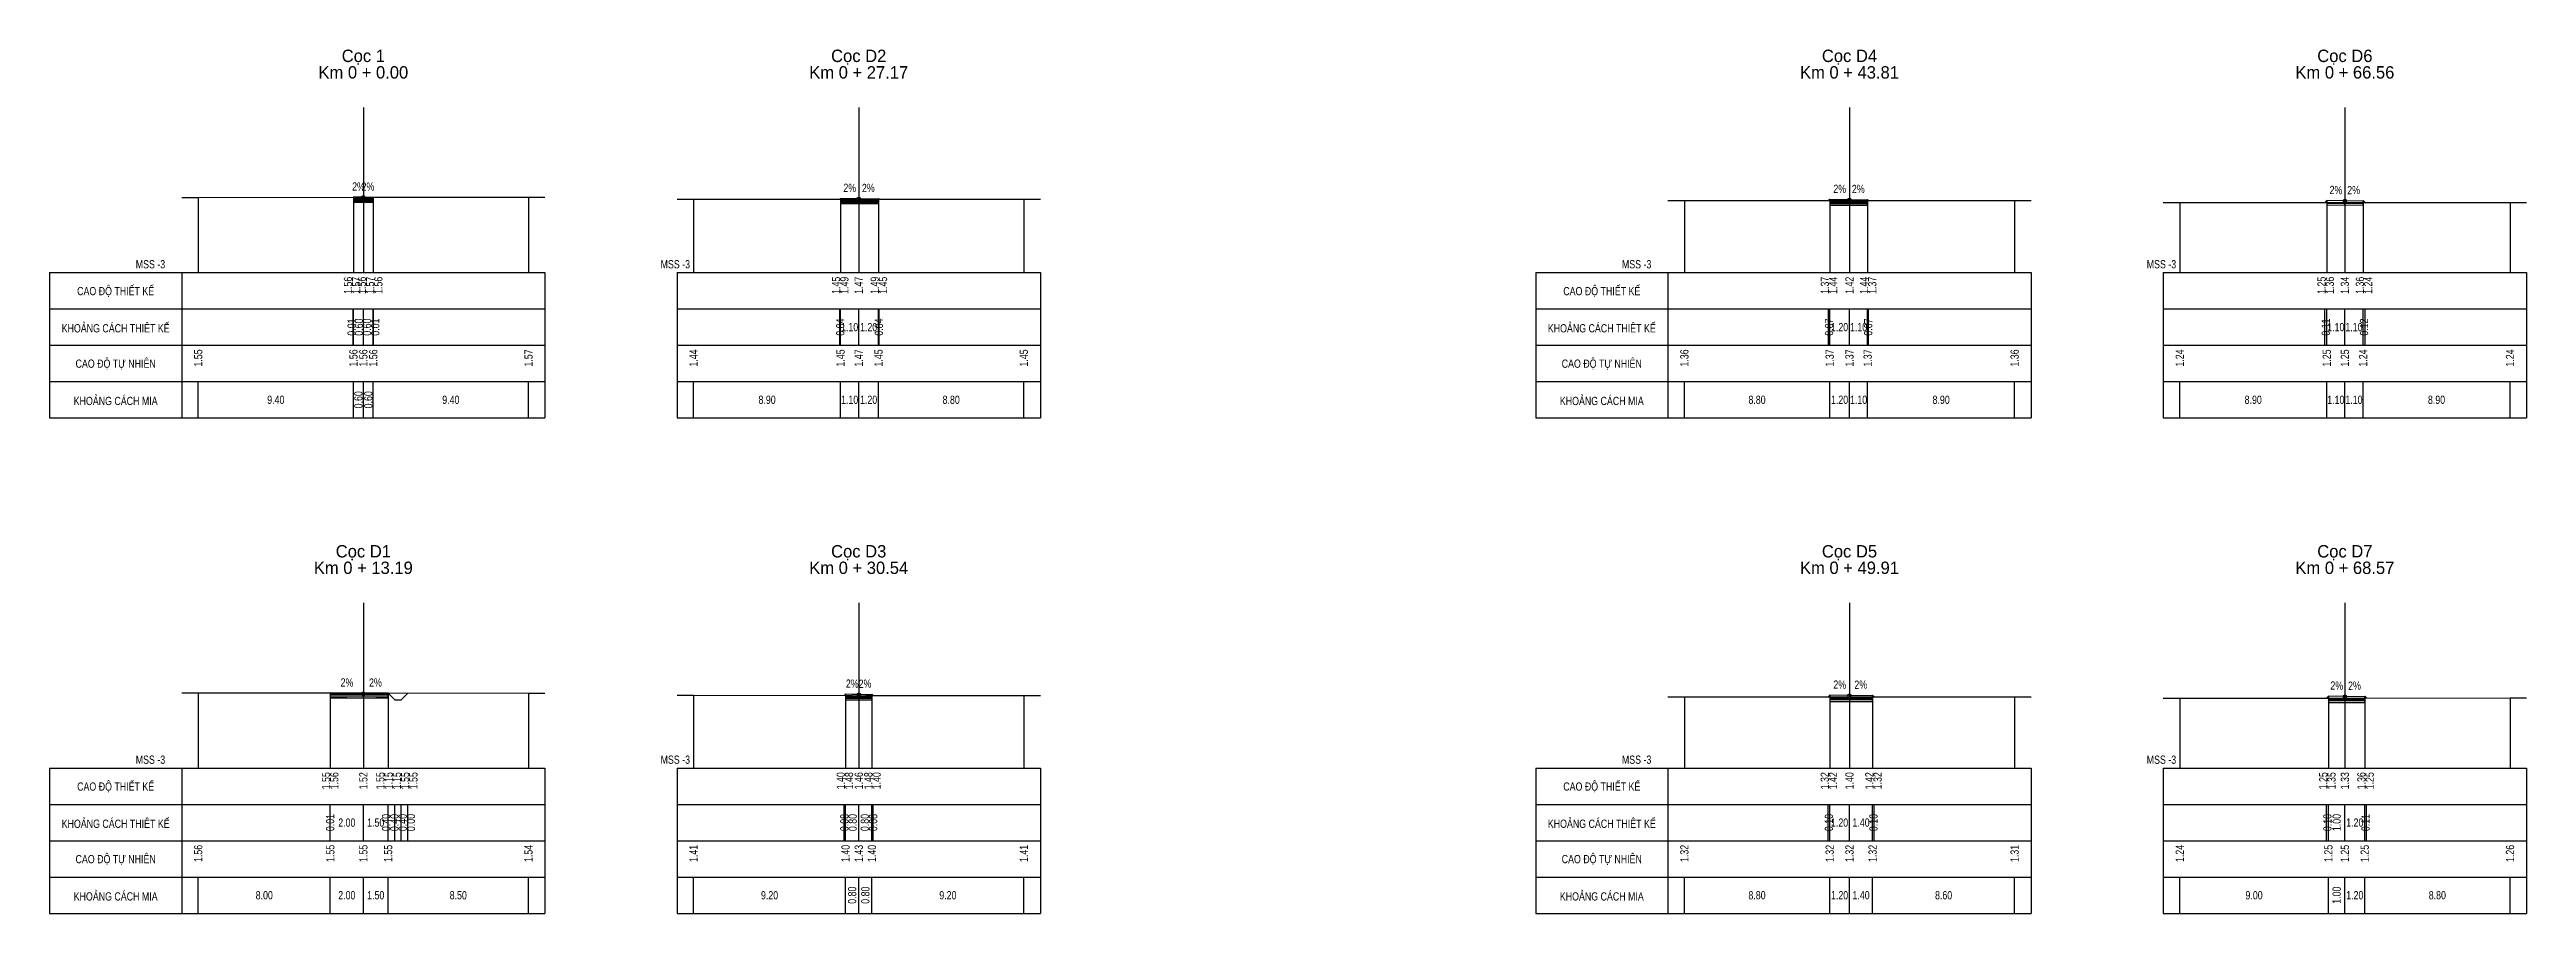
# Model space of a CAD drawing. Header units: inches. Extents: x -261 to 1013, y -2511 to 313.
# Drawn here: x 597.9 to 747.9, y -1197.8 to -1145.5 of the extents above; entities that cross this region are included whole.
import ezdxf
from ezdxf.enums import TextEntityAlignment as Align

# ---------------------------------------------------------------- set-up
doc = ezdxf.new("R2010")
doc.units = ezdxf.units.IN
doc.header["$MEASUREMENT"] = 0
for name, color, linetype in [('Bang TN tu nhien', 3, 'Continuous'), ('Dien thiet ke TN', 2, 'Continuous'), ('Duong cu', 8, 'Continuous'), ('Duong do thiet ke', 2, 'Continuous'), ('Duong dong trac ngang tu nhien', 9, 'Continuous'), ('Khuon duong1', 14, 'Continuous'), ('Mat duong PD 1', 1, 'Continuous'), ('Taluy', 1, 'Continuous'), ('Trac ngang tu nhien', 3, 'Continuous'), ('TracNgang', 7, 'Continuous')]:
    doc.layers.add(name, color=color, linetype=linetype)
doc.styles.add('BangTN', font='viet buddy.shx', dxfattribs={"width": 0.8})

msp = doc.modelspace()

# ---------------------------------------------------------------- texts
at = {"layer": 'Bang TN tu nhien', "color": 3, "style": 'BangTN', "width": 0.8}
for s, p in [('CAO ĐỘ THIẾT KẾ', (601.92, -1160.14)), ('CAO ĐỘ THIẾT KẾ', (691.92, -1160.14)), ('KHOẢNG CÁCH THIÊT KẾ', (601.92, -1162.34)), ('KHOẢNG CÁCH THIÊT KẾ', (691.92, -1162.34)), ('CAO ĐỘ TỰ NHIÊN', (601.92, -1164.54)), ('CAO ĐỘ TỰ NHIÊN', (691.92, -1164.54)), ('KHOẢNG CÁCH MIA', (601.92, -1166.74)), ('KHOẢNG CÁCH MIA', (691.92, -1166.74)), ('CAO ĐỘ THIẾT KẾ', (601.92, -1190.14)), ('CAO ĐỘ THIẾT KẾ', (691.92, -1190.14)), ('KHOẢNG CÁCH THIÊT KẾ', (601.92, -1192.34)), ('KHOẢNG CÁCH THIÊT KẾ', (691.92, -1192.34)), ('CAO ĐỘ TỰ NHIÊN', (601.92, -1194.54)), ('CAO ĐỘ TỰ NHIÊN', (691.92, -1194.54)), ('KHOẢNG CÁCH MIA', (601.92, -1196.74)), ('KHOẢNG CÁCH MIA', (691.92, -1196.74))]:
    msp.add_text(s, height=0.5, dxfattribs=at).set_placement(p, align=Align.MIDDLE)
at = {"layer": 'Dien thiet ke TN', "color": 2, "style": 'BangTN', "width": 0.8}
for rotation, p in [(358.8542, (616.62, -1154.23)), (1.1458, (617.21, -1154.23)), (358.8542, (646.37, -1154.31)), (1.1458, (647.51, -1154.31)), (358.8542, (706.32, -1154.37)), (1.1458, (707.46, -1154.37)), (358.8542, (736.37, -1154.44)), (1.1458, (737.46, -1154.44)), (358.8542, (615.92, -1184.26)), (1.1458, (617.66, -1184.26)), (358.8542, (646.52, -1184.33)), (1.1458, (647.31, -1184.33)), (358.8542, (706.32, -1184.39)), (1.1458, (707.61, -1184.39)), (358.8542, (736.42, -1184.45)), (1.1458, (737.51, -1184.45))]:
    msp.add_text('2%', height=0.5, rotation=rotation, dxfattribs=at).set_placement(p, align=Align.BOTTOM_CENTER)
at = {"layer": 'Trac ngang tu nhien', "color": 3, "style": 'BangTN'}
for s, p in [('Cọc 1', (616.92, -1146.29)), ('Cọc D2', (646.92, -1146.29)), ('Cọc D4', (706.92, -1146.29)), ('Cọc D6', (736.92, -1146.29)), ('Km 0 + 0.00', (616.92, -1147.29)), ('Km 0 + 27.17', (646.92, -1147.29)), ('Km 0 + 43.81', (706.92, -1147.29)), ('Km 0 + 66.56', (736.92, -1147.29)), ('Cọc D1', (616.92, -1176.29)), ('Cọc D3', (646.92, -1176.29)), ('Cọc D5', (706.92, -1176.29)), ('Cọc D7', (736.92, -1176.29)), ('Km 0 + 13.19', (616.92, -1177.29)), ('Km 0 + 30.54', (646.92, -1177.29)), ('Km 0 + 49.91', (706.92, -1177.29)), ('Km 0 + 68.57', (736.92, -1177.29))]:
    msp.add_text(s, height=0.75, dxfattribs=at).set_placement(p, align=Align.CENTER)
at = {"layer": 'Trac ngang tu nhien', "color": 3, "char_height": 0.5, "style": 'BangTN'}
for insert, attachment_point in [((604.92, -1158.79), 9), ((634.92, -1158.79), 7), ((694.92, -1158.79), 9), ((724.92, -1158.79), 7), ((604.92, -1188.79), 9), ((634.92, -1188.79), 7), ((694.92, -1188.79), 9), ((724.92, -1188.79), 7)]:
    msp.add_mtext('MSS -3', dxfattribs=dict(at, insert=insert, attachment_point=attachment_point))
at = {"layer": 'TracNgang', "color": 2, "style": 'BangTN', "width": 0.8}
for s, p in [('1.56', (615.99, -1159.29)), ('1.57', (616.49, -1159.29)), ('1.56', (616.83, -1159.29)), ('1.57', (617.33, -1159.29)), ('1.56', (617.83, -1159.29)), ('1.45', (645.55, -1159.29)), ('1.49', (646.05, -1159.29)), ('1.47', (646.92, -1159.29)), ('1.49', (647.89, -1159.29)), ('1.45', (648.39, -1159.29)), ('1.37', (705.43, -1159.29)), ('1.44', (705.93, -1159.29)), ('1.42', (706.92, -1159.29)), ('1.44', (707.8, -1159.29)), ('1.37', (708.3, -1159.29)), ('1.25', (735.51, -1159.29)), ('1.36', (736.01, -1159.29)), ('1.34', (736.92, -1159.29)), ('1.36', (737.83, -1159.29)), ('1.24', (738.33, -1159.29)), ('1.55', (614.66, -1189.29)), ('1.56', (615.16, -1189.29)), ('1.52', (616.92, -1189.29)), ('1.55', (617.95, -1189.29)), ('1.15', (618.45, -1189.29)), ('1.15', (618.95, -1189.29)), ('1.55', (619.45, -1189.29)), ('1.55', (619.95, -1189.29)), ('1.40', (645.83, -1189.29)), ('1.48', (646.33, -1189.29)), ('1.46', (646.92, -1189.29)), ('1.48', (647.5, -1189.29)), ('1.40', (648, -1189.29)), ('1.32', (705.42, -1189.29)), ('1.42', (705.92, -1189.29)), ('1.40', (706.92, -1189.29)), ('1.42', (708.12, -1189.29)), ('1.32', (708.62, -1189.29)), ('1.25', (735.61, -1189.29)), ('1.35', (736.11, -1189.29)), ('1.33', (736.92, -1189.29)), ('1.36', (737.92, -1189.29)), ('1.25', (738.42, -1189.29))]:
    msp.add_text(s, height=0.5, rotation=90, dxfattribs=at).set_placement(p, align=Align.MIDDLE_RIGHT)
for s, p in [('0.01', (616.21, -1162.34)), ('0.60', (616.64, -1162.34)), ('0.60', (617.14, -1162.34)), ('0.01', (617.64, -1162.34)), ('0.04', (645.8, -1162.34)), ('0.04', (648.14, -1162.34)), ('0.07', (705.68, -1162.34)), ('0.07', (708.05, -1162.34)), ('0.11', (735.76, -1162.34)), ('0.12', (738.08, -1162.34)), ('0.01', (614.91, -1192.34)), ('0.40', (618.3, -1192.34)), ('0.40', (618.8, -1192.34)), ('0.40', (619.3, -1192.34)), ('0.00', (619.8, -1192.34)), ('0.08', (646.05, -1192.34)), ('0.80', (646.55, -1192.34)), ('0.80', (647.29, -1192.34)), ('0.08', (647.79, -1192.34)), ('0.10', (705.67, -1192.34)), ('0.10', (708.37, -1192.34)), ('0.10', (735.86, -1192.34)), ('1.00', (736.42, -1192.34)), ('0.11', (738.17, -1192.34))]:
    msp.add_text(s, height=0.5, rotation=90, dxfattribs=at).set_placement(p, align=Align.MIDDLE)
for s, p in [('1.10', (646.37, -1162.34)), ('1.20', (647.52, -1162.34)), ('1.20', (706.32, -1162.34)), ('1.10', (707.47, -1162.34)), ('1.10', (736.37, -1162.34)), ('1.10', (737.47, -1162.34)), ('2.00', (615.92, -1192.34)), ('1.50', (617.67, -1192.34)), ('1.20', (706.32, -1192.34)), ('1.40', (707.62, -1192.34)), ('1.20', (737.52, -1192.34))]:
    msp.add_text(s, height=0.5, dxfattribs=at).set_placement(p, align=Align.MIDDLE)
at = {"layer": 'TracNgang', "color": 3, "style": 'BangTN', "width": 0.8}
for s, p in [('1.55', (606.92, -1163.69)), ('1.56', (616.32, -1163.69)), ('1.56', (616.92, -1163.69)), ('1.56', (617.52, -1163.69)), ('1.57', (626.92, -1163.69)), ('1.44', (636.92, -1163.69)), ('1.45', (645.82, -1163.69)), ('1.47', (646.92, -1163.69)), ('1.45', (648.12, -1163.69)), ('1.45', (656.92, -1163.69)), ('1.36', (696.92, -1163.69)), ('1.37', (705.72, -1163.69)), ('1.37', (706.92, -1163.69)), ('1.37', (708.02, -1163.69)), ('1.36', (716.92, -1163.69)), ('1.24', (726.92, -1163.69)), ('1.25', (735.82, -1163.69)), ('1.25', (736.92, -1163.69)), ('1.24', (738.02, -1163.69)), ('1.24', (746.92, -1163.69)), ('1.56', (606.92, -1193.69)), ('1.55', (614.92, -1193.69)), ('1.55', (616.92, -1193.69)), ('1.55', (618.42, -1193.69)), ('1.54', (626.92, -1193.69)), ('1.41', (636.92, -1193.69)), ('1.40', (646.12, -1193.69)), ('1.43', (646.92, -1193.69)), ('1.40', (647.72, -1193.69)), ('1.41', (656.92, -1193.69)), ('1.32', (696.92, -1193.69)), ('1.32', (705.72, -1193.69)), ('1.32', (706.92, -1193.69)), ('1.32', (708.32, -1193.69)), ('1.31', (716.92, -1193.69)), ('1.24', (726.92, -1193.69)), ('1.25', (735.92, -1193.69)), ('1.25', (736.92, -1193.69)), ('1.25', (738.12, -1193.69)), ('1.26', (746.92, -1193.69))]:
    msp.add_text(s, height=0.5, rotation=90, dxfattribs=at).set_placement(p, align=Align.MIDDLE_RIGHT)
for s, p in [('9.40', (611.62, -1166.74)), ('9.40', (622.22, -1166.74)), ('8.90', (641.37, -1166.74)), ('1.10', (646.37, -1166.74)), ('1.20', (647.52, -1166.74)), ('8.80', (652.52, -1166.74)), ('8.80', (701.32, -1166.74)), ('1.20', (706.32, -1166.74)), ('1.10', (707.47, -1166.74)), ('8.90', (712.47, -1166.74)), ('8.90', (731.37, -1166.74)), ('1.10', (736.37, -1166.74)), ('1.10', (737.47, -1166.74)), ('8.90', (742.47, -1166.74)), ('8.00', (610.92, -1196.74)), ('2.00', (615.92, -1196.74)), ('1.50', (617.67, -1196.74)), ('8.50', (622.67, -1196.74)), ('9.20', (641.52, -1196.74)), ('9.20', (652.32, -1196.74)), ('8.80', (701.32, -1196.74)), ('1.20', (706.32, -1196.74)), ('1.40', (707.62, -1196.74)), ('8.60', (712.62, -1196.74)), ('9.00', (731.42, -1196.74)), ('1.20', (737.52, -1196.74)), ('8.80', (742.52, -1196.74))]:
    msp.add_text(s, height=0.5, dxfattribs=at).set_placement(p, align=Align.MIDDLE)
for s, p in [('0.60', (616.62, -1166.74)), ('0.60', (617.22, -1166.74)), ('0.80', (646.52, -1196.74)), ('0.80', (647.32, -1196.74)), ('1.00', (736.42, -1196.74))]:
    msp.add_text(s, height=0.5, rotation=90, dxfattribs=at).set_placement(p, align=Align.MIDDLE)

# ---------------------------------------------------------------- linework, layer by layer
at = {"layer": 'Bang TN tu nhien', "color": 3}
for p, q in [((616.92, -1149.04), (616.92, -1159.04)), ((646.92, -1149.04), (646.92, -1159.04)), ((706.92, -1149.04), (706.92, -1159.04)), ((736.92, -1149.04), (736.92, -1159.04)), ((597.92, -1159.04), (597.92, -1167.84)), ((597.92, -1159.04), (627.92, -1159.04)), ((605.92, -1159.04), (605.92, -1167.84)), ((627.92, -1159.04), (627.92, -1167.84)), ((635.92, -1159.04), (635.92, -1167.84)), ((635.92, -1159.04), (657.92, -1159.04)), ((657.92, -1159.04), (657.92, -1167.84)), ((687.92, -1159.04), (687.92, -1167.84)), ((687.92, -1159.04), (717.92, -1159.04)), ((695.92, -1159.04), (695.92, -1167.84)), ((717.92, -1159.04), (717.92, -1167.84)), ((725.92, -1159.04), (725.92, -1167.84)), ((725.92, -1159.04), (747.92, -1159.04)), ((747.92, -1159.04), (747.92, -1167.84)), ((597.92, -1161.24), (627.92, -1161.24)), ((635.92, -1161.24), (657.92, -1161.24)), ((687.92, -1161.24), (717.92, -1161.24)), ((725.92, -1161.24), (747.92, -1161.24)), ((597.92, -1163.44), (627.92, -1163.44)), ((635.92, -1163.44), (657.92, -1163.44)), ((687.92, -1163.44), (717.92, -1163.44)), ((725.92, -1163.44), (747.92, -1163.44)), ((597.92, -1165.64), (627.92, -1165.64)), ((635.92, -1165.64), (657.92, -1165.64)), ((687.92, -1165.64), (717.92, -1165.64)), ((725.92, -1165.64), (747.92, -1165.64)), ((597.92, -1167.84), (627.92, -1167.84)), ((635.92, -1167.84), (657.92, -1167.84)), ((687.92, -1167.84), (717.92, -1167.84)), ((725.92, -1167.84), (747.92, -1167.84)), ((616.92, -1179.04), (616.92, -1189.04)), ((646.92, -1179.04), (646.92, -1189.04)), ((706.92, -1179.04), (706.92, -1189.04)), ((736.92, -1179.04), (736.92, -1189.04)), ((597.92, -1189.04), (597.92, -1197.84)), ((597.92, -1189.04), (627.92, -1189.04)), ((605.92, -1189.04), (605.92, -1197.84)), ((627.92, -1189.04), (627.92, -1197.84)), ((635.92, -1189.04), (635.92, -1197.84)), ((635.92, -1189.04), (657.92, -1189.04)), ((657.92, -1189.04), (657.92, -1197.84)), ((687.92, -1189.04), (687.92, -1197.84)), ((687.92, -1189.04), (717.92, -1189.04)), ((695.92, -1189.04), (695.92, -1197.84)), ((717.92, -1189.04), (717.92, -1197.84)), ((725.92, -1189.04), (725.92, -1197.84)), ((725.92, -1189.04), (747.92, -1189.04)), ((747.92, -1189.04), (747.92, -1197.84)), ((597.92, -1191.24), (627.92, -1191.24)), ((635.92, -1191.24), (657.92, -1191.24)), ((687.92, -1191.24), (717.92, -1191.24)), ((725.92, -1191.24), (747.92, -1191.24)), ((597.92, -1193.44), (627.92, -1193.44)), ((635.92, -1193.44), (657.92, -1193.44)), ((687.92, -1193.44), (717.92, -1193.44)), ((725.92, -1193.44), (747.92, -1193.44)), ((597.92, -1195.64), (627.92, -1195.64)), ((635.92, -1195.64), (657.92, -1195.64)), ((687.92, -1195.64), (717.92, -1195.64)), ((725.92, -1195.64), (747.92, -1195.64)), ((597.92, -1197.84), (627.92, -1197.84)), ((635.92, -1197.84), (657.92, -1197.84)), ((687.92, -1197.84), (717.92, -1197.84)), ((725.92, -1197.84), (747.92, -1197.84))]:
    msp.add_line(p, q, dxfattribs=at)
at = {"layer": 'Dien thiet ke TN'}
for p, q in [((616.32, -1154.47), (616.32, -1159.04)), ((616.32, -1154.47), (616.32, -1159.04)), ((616.32, -1154.47), (616.32, -1159.04)), ((616.32, -1154.47), (616.32, -1159.04)), ((616.32, -1154.47), (616.32, -1159.04)), ((616.92, -1154.48), (616.92, -1159.04)), ((616.92, -1154.48), (616.92, -1159.04)), ((617.52, -1154.47), (617.52, -1159.04)), ((617.52, -1154.47), (617.52, -1159.04)), ((617.52, -1154.47), (617.52, -1159.04)), ((617.52, -1154.47), (617.52, -1159.04)), ((617.52, -1154.47), (617.52, -1159.04)), ((645.82, -1154.55), (645.82, -1159.04)), ((645.82, -1154.55), (645.82, -1159.04)), ((645.82, -1154.55), (645.82, -1159.04)), ((645.82, -1154.55), (645.82, -1159.04)), ((645.82, -1154.55), (645.82, -1159.04)), ((646.92, -1154.57), (646.92, -1159.04)), ((646.92, -1154.57), (646.92, -1159.04)), ((648.12, -1154.55), (648.12, -1159.04)), ((648.12, -1154.55), (648.12, -1159.04)), ((648.12, -1154.55), (648.12, -1159.04)), ((648.12, -1154.55), (648.12, -1159.04)), ((648.12, -1154.55), (648.12, -1159.04)), ((705.72, -1154.61), (705.72, -1159.04)), ((705.72, -1154.61), (705.72, -1159.04)), ((705.72, -1154.61), (705.72, -1159.04)), ((705.72, -1154.61), (705.72, -1159.04)), ((705.72, -1154.61), (705.72, -1159.04)), ((706.92, -1154.63), (706.92, -1159.04)), ((706.92, -1154.63), (706.92, -1159.04)), ((708.02, -1154.61), (708.02, -1159.04)), ((708.02, -1154.61), (708.02, -1159.04)), ((708.02, -1154.61), (708.02, -1159.04)), ((708.02, -1154.61), (708.02, -1159.04)), ((708.02, -1154.61), (708.02, -1159.04)), ((735.82, -1154.68), (735.82, -1159.04)), ((735.82, -1154.68), (735.82, -1159.04)), ((735.82, -1154.68), (735.82, -1159.04)), ((735.82, -1154.68), (735.82, -1159.04)), ((735.82, -1154.68), (735.82, -1159.04)), ((736.92, -1154.7), (736.92, -1159.04)), ((736.92, -1154.7), (736.92, -1159.04)), ((738.02, -1154.68), (738.02, -1159.04)), ((738.02, -1154.68), (738.02, -1159.04)), ((738.02, -1154.68), (738.02, -1159.04)), ((738.02, -1154.68), (738.02, -1159.04)), ((738.02, -1154.68), (738.02, -1159.04)), ((614.92, -1184.49), (614.92, -1189.04)), ((614.92, -1184.49), (614.92, -1189.04)), ((614.92, -1184.49), (614.92, -1189.04)), ((614.92, -1184.49), (614.92, -1189.04)), ((614.92, -1184.49), (614.92, -1189.04)), ((616.92, -1184.53), (616.92, -1189.04)), ((616.92, -1184.53), (616.92, -1189.04)), ((618.42, -1184.5), (618.42, -1189.04)), ((618.42, -1184.5), (618.42, -1189.04)), ((618.42, -1184.5), (618.42, -1189.04)), ((618.42, -1184.5), (618.42, -1189.04)), ((618.42, -1184.5), (618.42, -1189.04)), ((646.12, -1184.57), (646.12, -1189.04)), ((646.12, -1184.57), (646.12, -1189.04)), ((646.12, -1184.57), (646.12, -1189.04)), ((646.12, -1184.57), (646.12, -1189.04)), ((646.12, -1184.57), (646.12, -1189.04)), ((646.92, -1184.59), (646.92, -1189.04)), ((646.92, -1184.59), (646.92, -1189.04)), ((647.72, -1184.57), (647.72, -1189.04)), ((647.72, -1184.57), (647.72, -1189.04)), ((647.72, -1184.57), (647.72, -1189.04)), ((647.72, -1184.57), (647.72, -1189.04)), ((647.72, -1184.57), (647.72, -1189.04)), ((705.72, -1184.63), (705.72, -1189.04)), ((705.72, -1184.63), (705.72, -1189.04)), ((705.72, -1184.63), (705.72, -1189.04)), ((705.72, -1184.63), (705.72, -1189.04)), ((705.72, -1184.63), (705.72, -1189.04)), ((706.92, -1184.65), (706.92, -1189.04)), ((706.92, -1184.65), (706.92, -1189.04)), ((708.32, -1184.62), (708.32, -1189.04)), ((708.32, -1184.62), (708.32, -1189.04)), ((708.32, -1184.62), (708.32, -1189.04)), ((708.32, -1184.62), (708.32, -1189.04)), ((708.32, -1184.62), (708.32, -1189.04)), ((735.92, -1184.69), (735.92, -1189.04)), ((735.92, -1184.69), (735.92, -1189.04)), ((735.92, -1184.69), (735.92, -1189.04)), ((735.92, -1184.69), (735.92, -1189.04)), ((735.92, -1184.69), (735.92, -1189.04)), ((736.92, -1184.71), (736.92, -1189.04)), ((736.92, -1184.71), (736.92, -1189.04)), ((738.12, -1184.69), (738.12, -1189.04)), ((738.12, -1184.69), (738.12, -1189.04)), ((738.12, -1184.69), (738.12, -1189.04)), ((738.12, -1184.69), (738.12, -1189.04)), ((738.12, -1184.69), (738.12, -1189.04))]:
    msp.add_line(p, q, dxfattribs=at)
at = {"layer": 'Duong cu'}
for points in [[(616.32, -1154.48), (616.32, -1154.77), (616.92, -1154.77), (617.52, -1154.77), (617.52, -1154.48)], [(616.32, -1154.55), (616.92, -1154.55), (617.52, -1154.55)], [(616.32, -1154.65), (616.92, -1154.65), (617.52, -1154.65)], [(645.82, -1154.59), (645.82, -1154.88), (646.92, -1154.86), (648.12, -1154.88), (648.12, -1154.59)], [(645.82, -1154.66), (646.92, -1154.64), (648.12, -1154.66)], [(645.82, -1154.76), (646.92, -1154.74), (648.12, -1154.76)], [(705.72, -1154.67), (705.72, -1154.96), (706.92, -1154.96), (708.02, -1154.96), (708.02, -1154.67)], [(705.72, -1154.74), (706.92, -1154.74), (708.02, -1154.74)], [(705.72, -1154.84), (706.92, -1154.84), (708.02, -1154.84)], [(614.92, -1184.49), (614.92, -1184.78), (616.92, -1184.78), (618.42, -1184.78), (618.42, -1184.49)], [(614.92, -1184.56), (616.92, -1184.56), (618.42, -1184.56)], [(614.92, -1184.66), (616.92, -1184.66), (618.42, -1184.66)], [(646.12, -1184.64), (646.12, -1184.93), (646.92, -1184.9), (647.72, -1184.93), (647.72, -1184.64)], [(646.12, -1184.71), (646.92, -1184.68), (647.72, -1184.71)], [(646.12, -1184.81), (646.92, -1184.78), (647.72, -1184.81)], [(705.72, -1184.73), (705.72, -1185.01), (706.92, -1185.01), (708.32, -1185.01), (708.32, -1184.73)], [(705.72, -1184.8), (706.92, -1184.8), (708.32, -1184.8)], [(705.72, -1184.89), (706.92, -1184.89), (708.32, -1184.89)], [(735.92, -1184.8), (735.92, -1185.08), (736.92, -1185.08), (738.12, -1185.08), (738.12, -1184.8)], [(735.92, -1184.86), (736.92, -1184.86), (738.12, -1184.86)], [(735.92, -1184.96), (736.92, -1184.96), (738.12, -1184.96)]]:
    msp.add_lwpolyline(points, dxfattribs=at)
at = {"layer": 'Duong do thiet ke', "color": 1}
for centre in [(616.92, -1154.48), (646.92, -1154.57), (706.92, -1154.63), (736.92, -1154.7), (616.92, -1184.53), (646.92, -1184.59), (706.92, -1184.65), (736.92, -1184.71)]:
    msp.add_circle(centre, 0.1, dxfattribs=at)
at = {"layer": 'Duong dong trac ngang tu nhien', "color": 8}
for p, q in [((606.92, -1154.49), (606.92, -1159.04)), ((616.32, -1154.48), (616.32, -1159.04)), ((616.92, -1154.48), (616.92, -1159.04)), ((617.52, -1154.48), (617.52, -1159.04)), ((626.92, -1154.48), (626.92, -1159.04)), ((636.92, -1154.6), (636.92, -1159.04)), ((645.82, -1154.59), (645.82, -1159.04)), ((646.92, -1154.57), (646.92, -1159.04)), ((648.12, -1154.59), (648.12, -1159.04)), ((656.92, -1154.59), (656.92, -1159.04)), ((696.92, -1154.68), (696.92, -1159.04)), ((705.72, -1154.67), (705.72, -1159.04)), ((706.92, -1154.67), (706.92, -1159.04)), ((708.02, -1154.67), (708.02, -1159.04)), ((716.92, -1154.68), (716.92, -1159.04)), ((726.92, -1154.8), (726.92, -1159.04)), ((735.82, -1154.8), (735.82, -1159.04)), ((736.92, -1154.8), (736.92, -1159.04)), ((738.02, -1154.8), (738.02, -1159.04)), ((746.92, -1154.8), (746.92, -1159.04)), ((606.92, -1184.48), (606.92, -1189.04)), ((614.92, -1184.49), (614.92, -1189.04)), ((616.92, -1184.49), (616.92, -1189.04)), ((618.42, -1184.49), (618.42, -1189.04)), ((626.92, -1184.5), (626.92, -1189.04)), ((636.92, -1184.63), (636.92, -1189.04)), ((646.12, -1184.64), (646.12, -1189.04)), ((646.92, -1184.61), (646.92, -1189.04)), ((647.72, -1184.64), (647.72, -1189.04)), ((656.92, -1184.64), (656.92, -1189.04)), ((696.92, -1184.73), (696.92, -1189.04)), ((705.72, -1184.73), (705.72, -1189.04)), ((706.92, -1184.73), (706.92, -1189.04)), ((708.32, -1184.73), (708.32, -1189.04)), ((716.92, -1184.73), (716.92, -1189.04)), ((726.92, -1184.8), (726.92, -1189.04)), ((735.92, -1184.8), (735.92, -1189.04)), ((736.92, -1184.8), (736.92, -1189.04)), ((738.12, -1184.8), (738.12, -1189.04)), ((746.92, -1184.78), (746.92, -1189.04))]:
    msp.add_line(p, q, dxfattribs=at)
at = {"layer": 'Khuon duong1', "color": 3}
for points in [[(616.32, -1154.47), (616.32, -1154.62), (616.32, -1154.72), (616.92, -1154.73), (616.92, -1154.63), (616.92, -1154.48)], [(616.92, -1154.48), (616.92, -1154.63), (616.92, -1154.73), (617.52, -1154.72), (617.52, -1154.62), (617.52, -1154.47)], [(645.82, -1154.55), (645.82, -1154.7), (645.82, -1154.8), (646.92, -1154.82), (646.92, -1154.72), (646.92, -1154.57)], [(646.92, -1154.57), (646.92, -1154.72), (646.92, -1154.82), (648.12, -1154.8), (648.12, -1154.7), (648.12, -1154.55)], [(705.72, -1154.61), (705.72, -1154.76), (705.72, -1154.86), (706.92, -1154.88), (706.92, -1154.78), (706.92, -1154.63)], [(706.92, -1154.63), (706.92, -1154.78), (706.92, -1154.88), (708.02, -1154.86), (708.02, -1154.76), (708.02, -1154.61)], [(735.82, -1154.68), (735.82, -1154.83), (735.82, -1154.93), (736.92, -1154.95), (736.92, -1154.85), (736.92, -1154.7)], [(736.92, -1154.7), (736.92, -1154.85), (736.92, -1154.95), (738.02, -1154.93), (738.02, -1154.83), (738.02, -1154.68)], [(614.92, -1184.49), (614.92, -1184.64), (614.92, -1184.74), (616.92, -1184.78), (616.92, -1184.68), (616.92, -1184.53)], [(616.92, -1184.53), (616.92, -1184.68), (616.92, -1184.78), (618.42, -1184.75), (618.42, -1184.65), (618.42, -1184.5)], [(646.12, -1184.57), (646.12, -1184.72), (646.12, -1184.82), (646.92, -1184.84), (646.92, -1184.74), (646.92, -1184.59)], [(646.92, -1184.59), (646.92, -1184.74), (646.92, -1184.84), (647.72, -1184.82), (647.72, -1184.72), (647.72, -1184.57)], [(705.72, -1184.63), (705.72, -1184.78), (705.72, -1184.88), (706.92, -1184.9), (706.92, -1184.8), (706.92, -1184.65)], [(706.92, -1184.65), (706.92, -1184.8), (706.92, -1184.9), (708.32, -1184.87), (708.32, -1184.77), (708.32, -1184.62)], [(735.92, -1184.69), (735.92, -1184.84), (735.92, -1184.94), (736.92, -1184.96), (736.92, -1184.86), (736.92, -1184.71)], [(736.92, -1184.71), (736.92, -1184.86), (736.92, -1184.96), (738.12, -1184.94), (738.12, -1184.84), (738.12, -1184.69)]]:
    msp.add_lwpolyline(points, dxfattribs=at)
at = {"layer": 'Khuon duong1', "color": 2}
for points in [[(616.32, -1154.62), (616.92, -1154.63)], [(616.92, -1154.63), (617.52, -1154.62)], [(645.82, -1154.7), (646.92, -1154.72)], [(646.92, -1154.72), (648.12, -1154.7)], [(705.72, -1154.76), (706.92, -1154.78)], [(706.92, -1154.78), (708.02, -1154.76)], [(735.82, -1154.83), (736.92, -1154.85)], [(736.92, -1154.85), (738.02, -1154.83)], [(614.92, -1184.64), (616.92, -1184.68)], [(616.92, -1184.68), (618.42, -1184.65)], [(646.12, -1184.72), (646.92, -1184.74)], [(646.92, -1184.74), (647.72, -1184.72)], [(705.72, -1184.78), (706.92, -1184.8)], [(706.92, -1184.8), (708.32, -1184.77)], [(735.92, -1184.84), (736.92, -1184.86)], [(736.92, -1184.86), (738.12, -1184.84)]]:
    msp.add_lwpolyline(points, dxfattribs=at)
at = {"layer": 'Mat duong PD 1'}
for points in [[(616.92, -1154.48), (616.32, -1154.47)], [(616.92, -1154.48), (617.52, -1154.47)], [(646.92, -1154.57), (645.82, -1154.55)], [(646.92, -1154.57), (648.12, -1154.55)], [(706.92, -1154.63), (705.72, -1154.61)], [(706.92, -1154.63), (708.02, -1154.61)], [(736.92, -1154.7), (735.82, -1154.68)], [(736.92, -1154.7), (738.02, -1154.68)], [(616.92, -1184.53), (614.92, -1184.49)], [(616.92, -1184.53), (618.42, -1184.5)], [(646.92, -1184.59), (646.12, -1184.57)], [(646.92, -1184.59), (647.72, -1184.57)], [(706.92, -1184.65), (705.72, -1184.63)], [(706.92, -1184.65), (708.32, -1184.62)], [(736.92, -1184.71), (735.92, -1184.69)], [(736.92, -1184.71), (738.12, -1184.69)]]:
    msp.add_lwpolyline(points, dxfattribs=at)
at = {"layer": 'Taluy'}
for points in [[(616.32, -1154.47), (616.3, -1154.48), (616.3, -1154.48)], [(617.52, -1154.47), (617.53, -1154.48), (617.53, -1154.48)], [(645.82, -1154.55), (645.77, -1154.59), (645.77, -1154.59)], [(648.12, -1154.55), (648.16, -1154.59), (648.16, -1154.59)], [(705.72, -1154.61), (705.65, -1154.67), (705.65, -1154.67)], [(708.02, -1154.61), (708.08, -1154.67), (708.08, -1154.67)], [(735.82, -1154.68), (735.7, -1154.8), (735.7, -1154.8)], [(738.02, -1154.68), (738.14, -1154.8), (738.14, -1154.8)], [(614.92, -1184.49), (614.91, -1184.49), (614.91, -1184.49)], [(618.42, -1184.5), (618.82, -1184.9), (619.22, -1184.9), (619.62, -1184.5), (619.62, -1184.5)], [(646.12, -1184.57), (646.04, -1184.64), (646.04, -1184.64)], [(647.72, -1184.57), (647.79, -1184.64), (647.79, -1184.64)], [(705.72, -1184.63), (705.62, -1184.73), (705.62, -1184.73)], [(708.32, -1184.62), (708.42, -1184.73), (708.42, -1184.73)], [(735.92, -1184.69), (735.81, -1184.8), (735.81, -1184.8)], [(738.12, -1184.69), (738.22, -1184.79), (738.22, -1184.79)]]:
    msp.add_lwpolyline(points, dxfattribs=at)
at = {"layer": 'Trac ngang tu nhien', "color": 3}
for points in [[(605.92, -1154.49), (606.92, -1154.49), (616.32, -1154.48), (616.92, -1154.48), (617.52, -1154.48), (626.92, -1154.48), (627.92, -1154.48)], [(635.92, -1154.6), (636.92, -1154.6), (645.82, -1154.59), (646.92, -1154.57), (648.12, -1154.59), (656.92, -1154.59), (657.92, -1154.59)], [(695.92, -1154.68), (696.92, -1154.68), (705.72, -1154.67), (706.92, -1154.67), (708.02, -1154.67), (716.92, -1154.68), (717.92, -1154.68)], [(725.92, -1154.8), (726.92, -1154.8), (735.82, -1154.8), (736.92, -1154.8), (738.02, -1154.8), (746.92, -1154.8), (747.92, -1154.8)], [(605.92, -1184.48), (606.92, -1184.48), (614.92, -1184.49), (616.92, -1184.49), (618.42, -1184.49), (626.92, -1184.5), (627.92, -1184.5)], [(635.92, -1184.63), (636.92, -1184.63), (646.12, -1184.64), (646.92, -1184.61), (647.72, -1184.64), (656.92, -1184.64), (657.92, -1184.64)], [(695.92, -1184.73), (696.92, -1184.73), (705.72, -1184.73), (706.92, -1184.73), (708.32, -1184.73), (716.92, -1184.73), (717.92, -1184.73)], [(725.92, -1184.8), (726.92, -1184.8), (735.92, -1184.8), (736.92, -1184.8), (738.12, -1184.8), (746.92, -1184.78), (747.92, -1184.78)]]:
    msp.add_lwpolyline(points, dxfattribs=at)
at = {"layer": 'TracNgang', "color": 2}
for p, q in [((616.3, -1163.44), (616.3, -1161.24)), ((616.32, -1163.44), (616.32, -1161.24)), ((616.92, -1163.44), (616.92, -1161.24)), ((617.52, -1163.44), (617.52, -1161.24)), ((617.53, -1163.44), (617.53, -1161.24)), ((645.77, -1163.44), (645.77, -1161.24)), ((645.82, -1163.44), (645.82, -1161.24)), ((646.92, -1163.44), (646.92, -1161.24)), ((648.12, -1163.44), (648.12, -1161.24)), ((648.16, -1163.44), (648.16, -1161.24)), ((705.65, -1163.44), (705.65, -1161.24)), ((705.72, -1163.44), (705.72, -1161.24)), ((706.92, -1163.44), (706.92, -1161.24)), ((708.02, -1163.44), (708.02, -1161.24)), ((708.08, -1163.44), (708.08, -1161.24)), ((735.7, -1163.44), (735.7, -1161.24)), ((735.82, -1163.44), (735.82, -1161.24)), ((736.92, -1163.44), (736.92, -1161.24)), ((738.02, -1163.44), (738.02, -1161.24)), ((738.14, -1163.44), (738.14, -1161.24)), ((614.91, -1193.44), (614.91, -1191.24)), ((614.92, -1193.44), (614.92, -1191.24)), ((616.92, -1193.44), (616.92, -1191.24)), ((618.42, -1193.44), (618.42, -1191.24)), ((618.82, -1193.44), (618.82, -1191.24)), ((619.22, -1193.44), (619.22, -1191.24)), ((619.62, -1193.44), (619.62, -1191.24)), ((619.62, -1193.44), (619.62, -1191.24)), ((646.04, -1193.44), (646.04, -1191.24)), ((646.12, -1193.44), (646.12, -1191.24)), ((646.92, -1193.44), (646.92, -1191.24)), ((647.72, -1193.44), (647.72, -1191.24)), ((647.79, -1193.44), (647.79, -1191.24)), ((705.62, -1193.44), (705.62, -1191.24)), ((705.72, -1193.44), (705.72, -1191.24)), ((706.92, -1193.44), (706.92, -1191.24)), ((708.32, -1193.44), (708.32, -1191.24)), ((708.42, -1193.44), (708.42, -1191.24)), ((735.81, -1193.44), (735.81, -1191.24)), ((735.92, -1193.44), (735.92, -1191.24)), ((736.92, -1193.44), (736.92, -1191.24)), ((738.12, -1193.44), (738.12, -1191.24)), ((738.22, -1193.44), (738.22, -1191.24))]:
    msp.add_line(p, q, dxfattribs=at)
at = {"layer": 'TracNgang', "color": 3}
for p, q in [((606.92, -1167.84), (606.92, -1165.64)), ((616.32, -1167.84), (616.32, -1165.64)), ((616.92, -1167.84), (616.92, -1165.64)), ((617.52, -1167.84), (617.52, -1165.64)), ((626.92, -1167.84), (626.92, -1165.64)), ((636.92, -1167.84), (636.92, -1165.64)), ((645.82, -1167.84), (645.82, -1165.64)), ((646.92, -1167.84), (646.92, -1165.64)), ((648.12, -1167.84), (648.12, -1165.64)), ((656.92, -1167.84), (656.92, -1165.64)), ((696.92, -1167.84), (696.92, -1165.64)), ((705.72, -1167.84), (705.72, -1165.64)), ((706.92, -1167.84), (706.92, -1165.64)), ((708.02, -1167.84), (708.02, -1165.64)), ((716.92, -1167.84), (716.92, -1165.64)), ((726.92, -1167.84), (726.92, -1165.64)), ((735.82, -1167.84), (735.82, -1165.64)), ((736.92, -1167.84), (736.92, -1165.64)), ((738.02, -1167.84), (738.02, -1165.64)), ((746.92, -1167.84), (746.92, -1165.64)), ((606.92, -1197.84), (606.92, -1195.64)), ((614.92, -1197.84), (614.92, -1195.64)), ((616.92, -1197.84), (616.92, -1195.64)), ((618.42, -1197.84), (618.42, -1195.64)), ((626.92, -1197.84), (626.92, -1195.64)), ((636.92, -1197.84), (636.92, -1195.64)), ((646.12, -1197.84), (646.12, -1195.64)), ((646.92, -1197.84), (646.92, -1195.64)), ((647.72, -1197.84), (647.72, -1195.64)), ((656.92, -1197.84), (656.92, -1195.64)), ((696.92, -1197.84), (696.92, -1195.64)), ((705.72, -1197.84), (705.72, -1195.64)), ((706.92, -1197.84), (706.92, -1195.64)), ((708.32, -1197.84), (708.32, -1195.64)), ((716.92, -1197.84), (716.92, -1195.64)), ((726.92, -1197.84), (726.92, -1195.64)), ((735.92, -1197.84), (735.92, -1195.64)), ((736.92, -1197.84), (736.92, -1195.64)), ((738.12, -1197.84), (738.12, -1195.64)), ((746.92, -1197.84), (746.92, -1195.64))]:
    msp.add_line(p, q, dxfattribs=at)

msp.set_redraw_order([(e.dxf.handle, doc.entitydb.next_handle()) for e in msp.query("TEXT MTEXT ATTDEF DIMENSION ARC_DIMENSION")])  # texts and dimensions are drawn at this point

doc.saveas('drawing.dxf')
